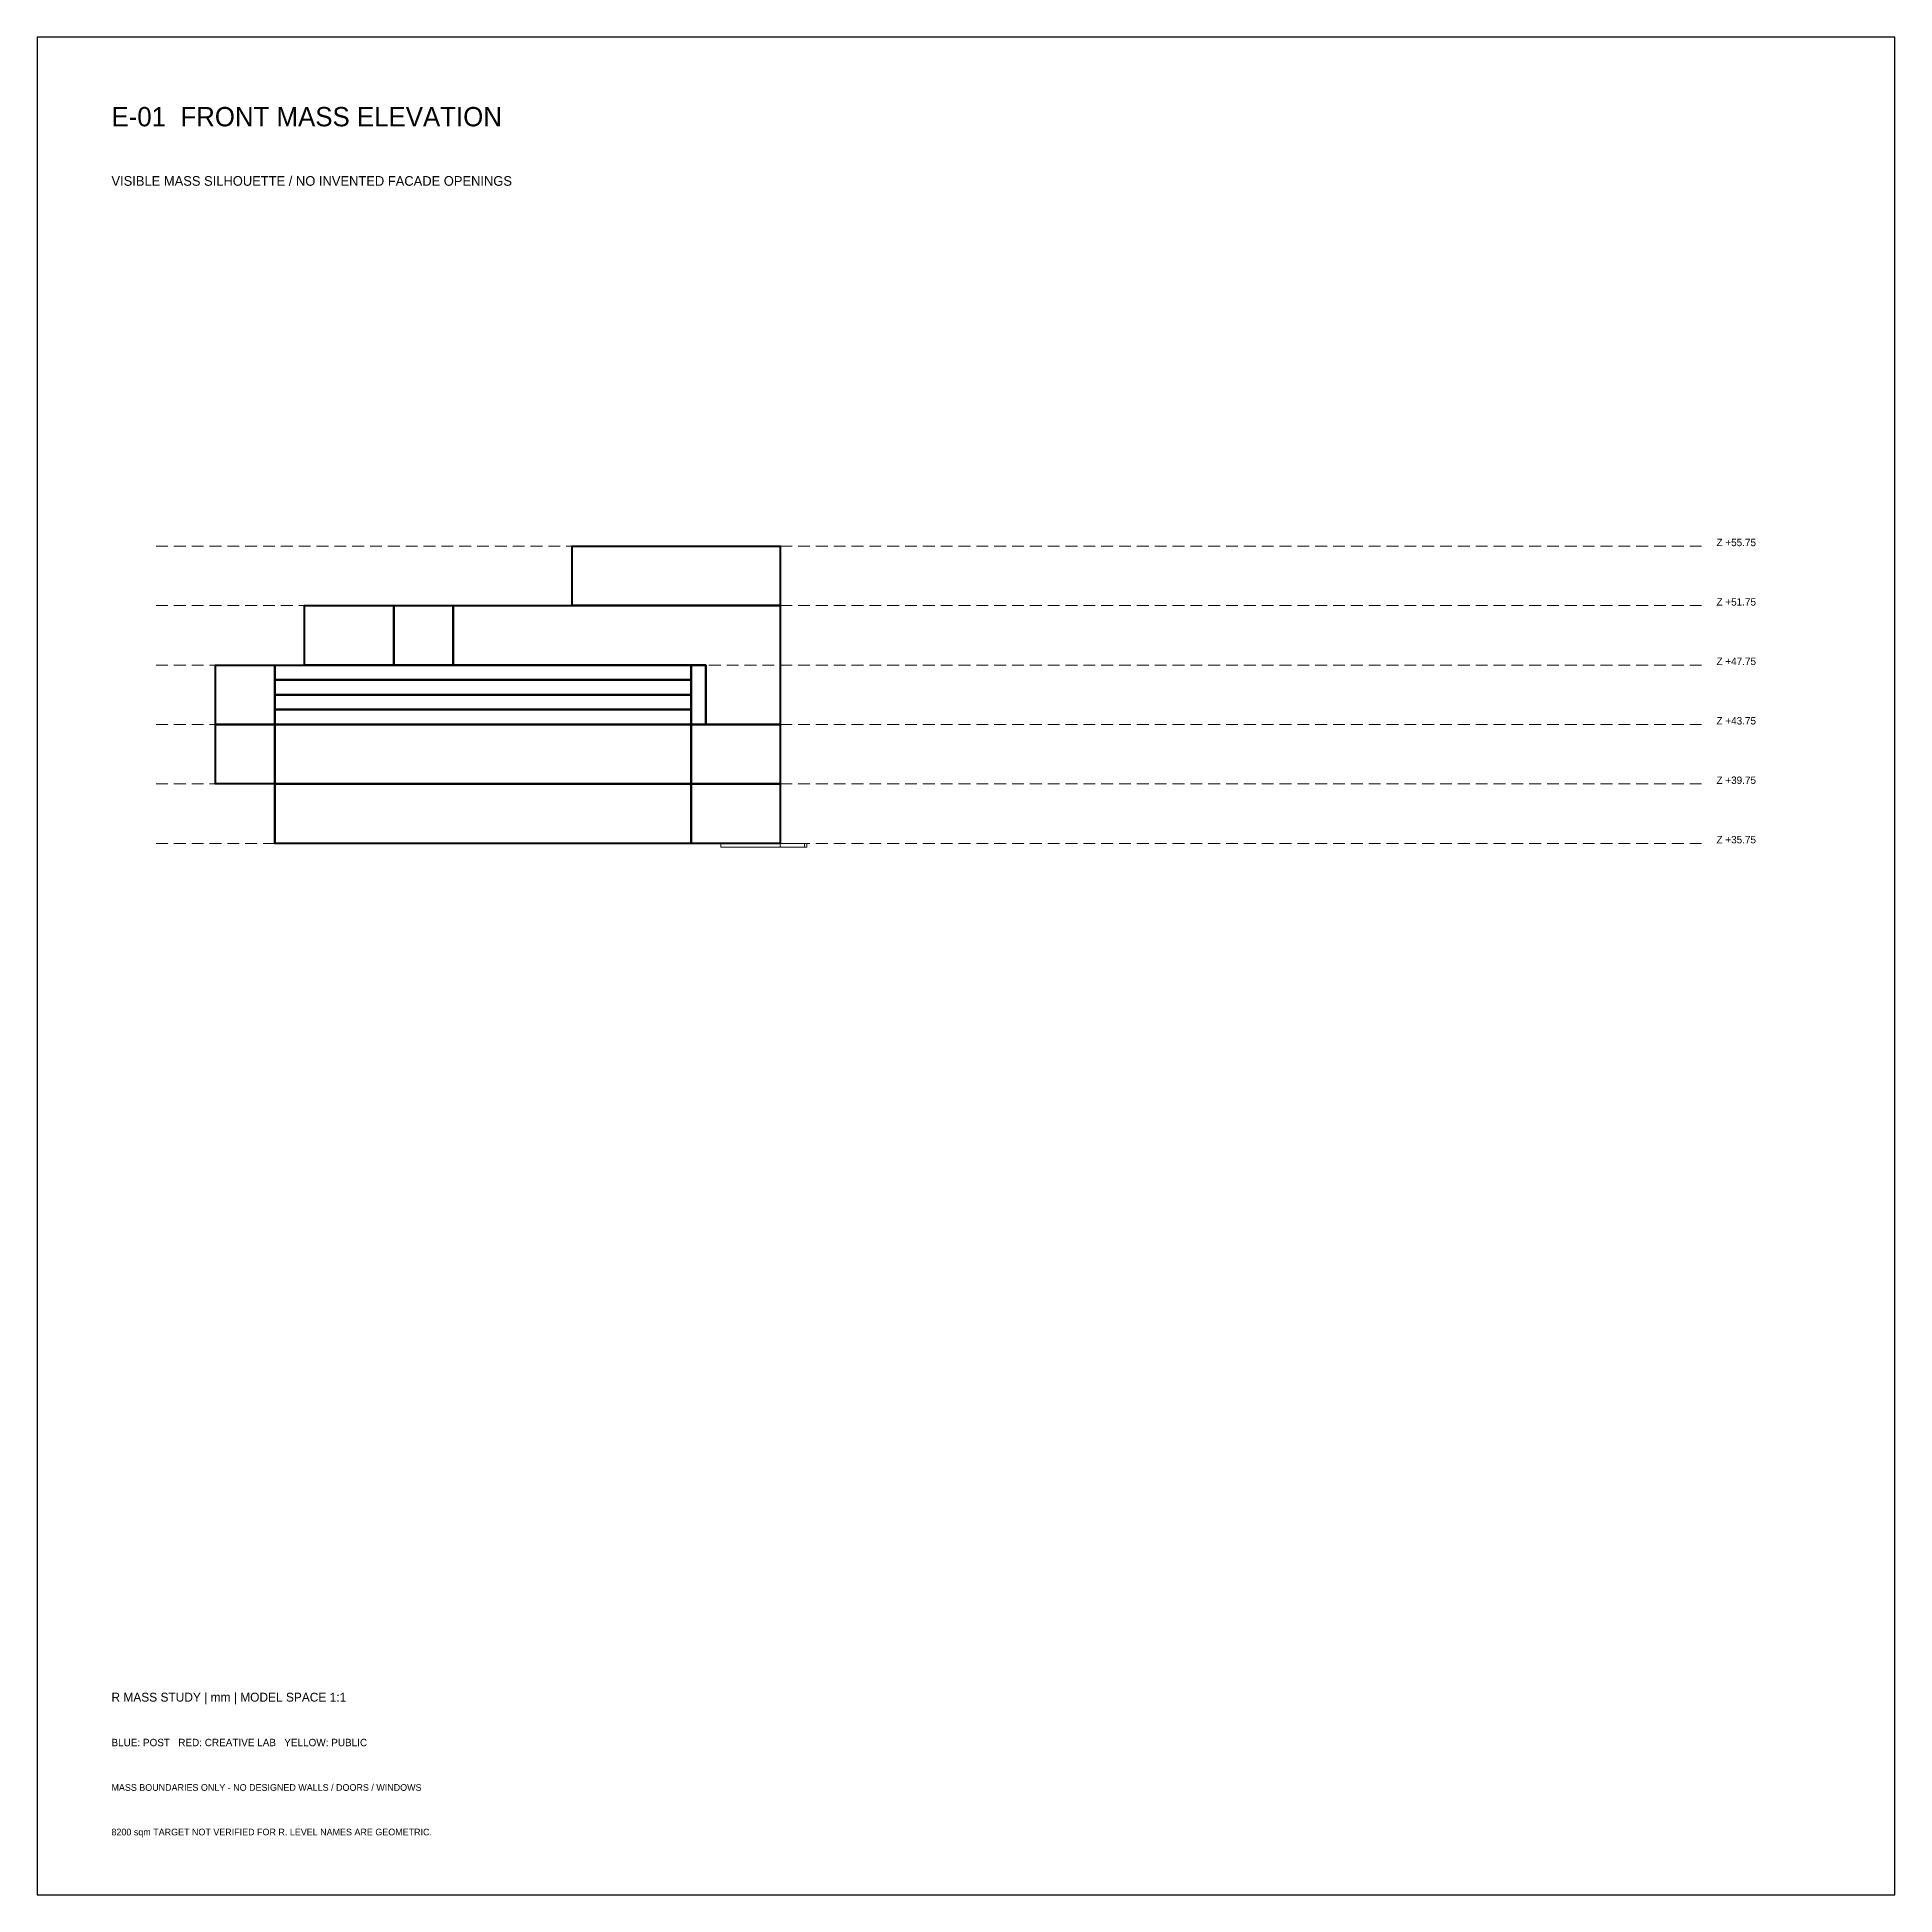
# Model space of a CAD drawing. Header units: millimetres. Extents: x -33468 to 375000, y -515000 to 30000.
# Drawn here: x -30000 to 95000, y -515000 to -390000 of the extents above; entities that cross this region are included whole.
import ezdxf

# ---------------------------------------------------------------- set-up
doc = ezdxf.new("R2010")
doc.units = ezdxf.units.MM
doc.linetypes.add('R_DASHED', pattern=[1200, 800, -400])
for name, color, linetype, lineweight in [('DATUM', 8, 'R_DASHED', 13), ('FRAME', 7, 'Continuous', 25), ('LAB', 1, 'Continuous', 40), ('POST', 5, 'Continuous', 40), ('PUBLIC', 2, 'Continuous', 18), ('TEXT', 7, 'Continuous', 18)]:
    doc.layers.add(name, color=color, linetype=linetype, lineweight=lineweight)

msp = doc.modelspace()

# ---------------------------------------------------------------- texts
at = {"layer": 'TEXT'}
for s, height, p in [('E-01  FRONT MASS ELEVATION', 1300, (-25000, -396000)), ('VISIBLE MASS SILHOUETTE / NO INVENTED FACADE OPENINGS', 650, (-25000, -400000)), ('Z +55.75', 500, (83000, -424250)), ('Z +51.75', 500, (83000, -428250)), ('Z +47.75', 500, (83000, -432250)), ('Z +43.75', 500, (83000, -436250)), ('Z +39.75', 500, (83000, -440250)), ('Z +35.75', 500, (83000, -444250)), ('R MASS STUDY | mm | MODEL SPACE 1:1', 600, (-25000, -502000)), ('BLUE: POST   RED: CREATIVE LAB   YELLOW: PUBLIC', 500, (-25000, -505000)), ('MASS BOUNDARIES ONLY - NO DESIGNED WALLS / DOORS / WINDOWS', 450, (-25000, -508000)), ('8200 sqm TARGET NOT VERIFIED FOR R. LEVEL NAMES ARE GEOMETRIC.', 450, (-25000, -511000))]:
    msp.add_text(s, height=height, dxfattribs=at).set_placement(p)

# ---------------------------------------------------------------- linework, layer by layer
at = {"layer": 'DATUM'}
for points in [[(-22000, -424250), (82000, -424250)], [(-22000, -428250), (82000, -428250)], [(-22000, -432250), (82000, -432250)], [(-22000, -436250), (82000, -436250)], [(-22000, -440250), (82000, -440250)], [(-22000, -444250), (82000, -444250)]]:
    msp.add_lwpolyline(points, dxfattribs=at)
at = {"layer": 'FRAME'}
msp.add_lwpolyline([(-30000, -515000), (95000, -515000), (95000, -390000), (-30000, -390000)], close=True, dxfattribs=at)
at = {"layer": 'LAB'}
for points in [[(7000, -424250), (7500, -424250), (8000, -424250), (8500, -424250), (9000, -424250), (9500, -424250), (10000, -424250), (10500, -424250), (11000, -424250), (14000, -424250), (14000, -424250), (15000, -424250), (16000, -424250), (20000, -424250), (20000, -428250), (16000, -428250), (15000, -428250), (14000, -428250), (14000, -428250), (11000, -428250), (10500, -428250), (10000, -428250), (9500, -428250), (9000, -428250), (8500, -428250), (8000, -428250), (7500, -428250), (7000, -428250), (6500, -428250), (6000, -428250), (6000, -424250), (6500, -424250)], [(-6000, -428250), (-6000, -432250), (-8000, -432250), (-12000, -432250), (-12000, -428250), (-8000, -428250)], [(-6000, -432250), (-6000, -428250), (-5000, -428250), (-3000, -428250), (-2000, -428250), (-2000, -432250), (-3000, -432250), (-5000, -432250)], [(2500, -432250), (2000, -432250), (1500, -432250), (1000, -432250), (500, -432250), (0, -432250), (-500, -432250), (-1000, -432250), (-2000, -432250), (-2000, -428250), (-1000, -428250), (-500, -428250), (0, -428250), (500, -428250), (1000, -428250), (1500, -428250), (2000, -428250), (2500, -428250), (3000, -428250), (3500, -428250), (4000, -428250), (4500, -428250), (5000, -428250), (5500, -428250), (6000, -428250), (6500, -428250), (7000, -428250), (7500, -428250), (8000, -428250), (8500, -428250), (9000, -428250), (9500, -428250), (10000, -428250), (10500, -428250), (11000, -428250), (14000, -428250), (14000, -428250), (15000, -428250), (16000, -428250), (20000, -428250), (20000, -432250), (20000, -433250), (20000, -434250), (20000, -435250), (20000, -436250), (16000, -436250), (15000, -436250), (15000, -435250), (15000, -434250), (15000, -433250), (15000, -432250), (14000, -432250), (14000, -432250), (11000, -432250), (10500, -432250), (10000, -432250), (9500, -432250), (9000, -432250), (8500, -432250), (8000, -432250), (7500, -432250), (7000, -432250), (6500, -432250), (6000, -432250), (5500, -432250), (5000, -432250), (4500, -432250), (4000, -432250), (3500, -432250), (3000, -432250)], [(14000, -436250), (14000, -435250), (14000, -434250), (14000, -433250), (14000, -432250), (15000, -432250), (15000, -433250), (15000, -434250), (15000, -435250), (15000, -436250)]]:
    msp.add_lwpolyline(points, close=True, dxfattribs=at)
at = {"layer": 'POST'}
for points in [[(-18000, -434250), (-18000, -433250), (-18000, -432250), (-14000, -432250), (-14000, -432250), (-14000, -433250), (-14000, -434250), (-14000, -435250), (-14000, -436250), (-14000, -436250), (-18000, -436250), (-18000, -435250)], [(-1000, -433250), (-2000, -433250), (-3000, -433250), (-5000, -433250), (-6000, -433250), (-8000, -433250), (-12000, -433250), (-14000, -433250), (-14000, -432250), (-12000, -432250), (-8000, -432250), (-6000, -432250), (-5000, -432250), (-3000, -432250), (-2000, -432250), (-1000, -432250), (-500, -432250), (0, -432250), (500, -432250), (1000, -432250), (1500, -432250), (2000, -432250), (2500, -432250), (3000, -432250), (3500, -432250), (4000, -432250), (4500, -432250), (5000, -432250), (5500, -432250), (6000, -432250), (6500, -432250), (7000, -432250), (7500, -432250), (8000, -432250), (8500, -432250), (9000, -432250), (9500, -432250), (10000, -432250), (10500, -432250), (11000, -432250), (14000, -432250), (14000, -432250), (14000, -433250), (14000, -433250), (11000, -433250), (10500, -433250), (10000, -433250), (9500, -433250), (9000, -433250), (8500, -433250), (8000, -433250), (7500, -433250), (7000, -433250), (6500, -433250), (6000, -433250), (5500, -433250), (5000, -433250), (4500, -433250), (4000, -433250), (3500, -433250), (3000, -433250), (2500, -433250), (2000, -433250), (1500, -433250), (1000, -433250), (500, -433250), (0, -433250), (-500, -433250)], [(-1000, -434250), (-2000, -434250), (-3000, -434250), (-5000, -434250), (-6000, -434250), (-8000, -434250), (-12000, -434250), (-14000, -434250), (-14000, -433250), (-12000, -433250), (-8000, -433250), (-6000, -433250), (-5000, -433250), (-3000, -433250), (-2000, -433250), (-1000, -433250), (-500, -433250), (0, -433250), (500, -433250), (1000, -433250), (1500, -433250), (2000, -433250), (2500, -433250), (3000, -433250), (3500, -433250), (4000, -433250), (4500, -433250), (5000, -433250), (5500, -433250), (6000, -433250), (6500, -433250), (7000, -433250), (7500, -433250), (8000, -433250), (8500, -433250), (9000, -433250), (9500, -433250), (10000, -433250), (10500, -433250), (11000, -433250), (14000, -433250), (14000, -433250), (14000, -434250), (14000, -434250), (11000, -434250), (10500, -434250), (10000, -434250), (9500, -434250), (9000, -434250), (8500, -434250), (8000, -434250), (7500, -434250), (7000, -434250), (6500, -434250), (6000, -434250), (5500, -434250), (5000, -434250), (4500, -434250), (4000, -434250), (3500, -434250), (3000, -434250), (2500, -434250), (2000, -434250), (1500, -434250), (1000, -434250), (500, -434250), (0, -434250), (-500, -434250)], [(-1000, -435250), (-2000, -435250), (-3000, -435250), (-5000, -435250), (-6000, -435250), (-8000, -435250), (-12000, -435250), (-14000, -435250), (-14000, -434250), (-12000, -434250), (-8000, -434250), (-6000, -434250), (-5000, -434250), (-3000, -434250), (-2000, -434250), (-1000, -434250), (-500, -434250), (0, -434250), (500, -434250), (1000, -434250), (1500, -434250), (2000, -434250), (2500, -434250), (3000, -434250), (3500, -434250), (4000, -434250), (4500, -434250), (5000, -434250), (5500, -434250), (6000, -434250), (6500, -434250), (7000, -434250), (7500, -434250), (8000, -434250), (8500, -434250), (9000, -434250), (9500, -434250), (10000, -434250), (10500, -434250), (11000, -434250), (14000, -434250), (14000, -434250), (14000, -435250), (14000, -435250), (11000, -435250), (10500, -435250), (10000, -435250), (9500, -435250), (9000, -435250), (8500, -435250), (8000, -435250), (7500, -435250), (7000, -435250), (6500, -435250), (6000, -435250), (5500, -435250), (5000, -435250), (4500, -435250), (4000, -435250), (3500, -435250), (3000, -435250), (2500, -435250), (2000, -435250), (1500, -435250), (1000, -435250), (500, -435250), (0, -435250), (-500, -435250)], [(-18000, -438125), (-18000, -438088), (-18000, -438062), (-18000, -438025), (-18000, -438000), (-18000, -437962), (-18000, -437938), (-18000, -437900), (-18000, -437875), (-18000, -437838), (-18000, -437812), (-18000, -437775), (-18000, -437750), (-18000, -437712), (-18000, -437688), (-18000, -437650), (-18000, -437625), (-18000, -437588), (-18000, -437562), (-18000, -437525), (-18000, -437500), (-18000, -437500), (-18000, -437462), (-18000, -437438), (-18000, -437400), (-18000, -437375), (-18000, -437338), (-18000, -437312), (-18000, -437275), (-18000, -437250), (-18000, -437250), (-18000, -437212), (-18000, -437188), (-18000, -437150), (-18000, -437125), (-18000, -437088), (-18000, -437062), (-18000, -437025), (-18000, -437000), (-18000, -436962), (-18000, -436938), (-18000, -436900), (-18000, -436875), (-18000, -436838), (-18000, -436812), (-18000, -436775), (-18000, -436750), (-18000, -436712), (-18000, -436688), (-18000, -436650), (-18000, -436625), (-18000, -436588), (-18000, -436562), (-18000, -436525), (-18000, -436500), (-18000, -436500), (-18000, -436462), (-18000, -436438), (-18000, -436375), (-18000, -436312), (-18000, -436250), (-14000, -436250), (-14000, -436312), (-14000, -436375), (-14000, -436438), (-14000, -436462), (-14000, -436500), (-14000, -436500), (-14000, -436525), (-14000, -436562), (-14000, -436588), (-14000, -436625), (-14000, -436650), (-14000, -436688), (-14000, -436712), (-14000, -436750), (-14000, -436775), (-14000, -436812), (-14000, -436838), (-14000, -436875), (-14000, -436900), (-14000, -436938), (-14000, -436962), (-14000, -437000), (-14000, -437025), (-14000, -437062), (-14000, -437088), (-14000, -437125), (-14000, -437150), (-14000, -437188), (-14000, -437212), (-14000, -437250), (-14000, -437250), (-14000, -437275), (-14000, -437312), (-14000, -437338), (-14000, -437375), (-14000, -437400), (-14000, -437438), (-14000, -437462), (-14000, -437500), (-14000, -437500), (-14000, -437525), (-14000, -437562), (-14000, -437588), (-14000, -437625), (-14000, -437650), (-14000, -437688), (-14000, -437712), (-14000, -437750), (-14000, -437775), (-14000, -437812), (-14000, -437838), (-14000, -437875), (-14000, -437900), (-14000, -437938), (-14000, -437962), (-14000, -438000), (-14000, -438025), (-14000, -438062), (-14000, -438088), (-14000, -438125), (-14000, -438150), (-14000, -438188), (-14000, -438212), (-14000, -438250), (-14000, -438250), (-14000, -438275), (-14000, -438312), (-14000, -438338), (-14000, -438375), (-14000, -438400), (-14000, -438438), (-14000, -438462), (-14000, -438500), (-14000, -438500), (-14000, -438525), (-14000, -438562), (-14000, -438588), (-14000, -438625), (-14000, -438650), (-14000, -438688), (-14000, -438712), (-14000, -438750), (-14000, -438775), (-14000, -438812), (-14000, -438838), (-14000, -438875), (-14000, -438900), (-14000, -438938), (-14000, -438962), (-14000, -439000), (-14000, -439025), (-14000, -439062), (-14000, -439088), (-14000, -439125), (-14000, -439150), (-14000, -439188), (-14000, -439212), (-14000, -439250), (-14000, -439250), (-14000, -439275), (-14000, -439312), (-14000, -439338), (-14000, -439375), (-14000, -439400), (-14000, -439438), (-14000, -439462), (-14000, -439500), (-14000, -439500), (-14000, -439525), (-14000, -439562), (-14000, -439588), (-14000, -439625), (-14000, -439650), (-14000, -439688), (-14000, -439712), (-14000, -439750), (-14000, -439775), (-14000, -439812), (-14000, -439838), (-14000, -439875), (-14000, -439900), (-14000, -439938), (-14000, -439962), (-14000, -440000), (-14000, -440025), (-14000, -440062), (-14000, -440088), (-14000, -440125), (-14000, -440150), (-14000, -440188), (-14000, -440212), (-14000, -440250), (-18000, -440250), (-18000, -440212), (-18000, -440188), (-18000, -440150), (-18000, -440125), (-18000, -440088), (-18000, -440062), (-18000, -440025), (-18000, -440000), (-18000, -439962), (-18000, -439938), (-18000, -439900), (-18000, -439875), (-18000, -439838), (-18000, -439812), (-18000, -439775), (-18000, -439750), (-18000, -439712), (-18000, -439688), (-18000, -439650), (-18000, -439625), (-18000, -439588), (-18000, -439562), (-18000, -439525), (-18000, -439500), (-18000, -439500), (-18000, -439462), (-18000, -439438), (-18000, -439400), (-18000, -439375), (-18000, -439338), (-18000, -439312), (-18000, -439275), (-18000, -439250), (-18000, -439250), (-18000, -439212), (-18000, -439188), (-18000, -439150), (-18000, -439125), (-18000, -439088), (-18000, -439062), (-18000, -439025), (-18000, -439000), (-18000, -438962), (-18000, -438938), (-18000, -438900), (-18000, -438875), (-18000, -438838), (-18000, -438812), (-18000, -438775), (-18000, -438750), (-18000, -438712), (-18000, -438688), (-18000, -438650), (-18000, -438625), (-18000, -438588), (-18000, -438562), (-18000, -438525), (-18000, -438500), (-18000, -438500), (-18000, -438462), (-18000, -438438), (-18000, -438400), (-18000, -438375), (-18000, -438338), (-18000, -438312), (-18000, -438275), (-18000, -438250), (-18000, -438250), (-18000, -438212), (-18000, -438188), (-18000, -438150)], [(-1000, -436250), (-2000, -436250), (-3000, -436250), (-5000, -436250), (-6000, -436250), (-8000, -436250), (-12000, -436250), (-14000, -436250), (-14000, -435250), (-12000, -435250), (-8000, -435250), (-6000, -435250), (-5000, -435250), (-3000, -435250), (-2000, -435250), (-1000, -435250), (-500, -435250), (0, -435250), (500, -435250), (1000, -435250), (1500, -435250), (2000, -435250), (2500, -435250), (3000, -435250), (3500, -435250), (4000, -435250), (4500, -435250), (5000, -435250), (5500, -435250), (6000, -435250), (6500, -435250), (7000, -435250), (7500, -435250), (8000, -435250), (8500, -435250), (9000, -435250), (9500, -435250), (10000, -435250), (10500, -435250), (11000, -435250), (14000, -435250), (14000, -435250), (14000, -436250), (14000, -436250), (11000, -436250), (10500, -436250), (10000, -436250), (9500, -436250), (9000, -436250), (8500, -436250), (8000, -436250), (7500, -436250), (7000, -436250), (6500, -436250), (6000, -436250), (5500, -436250), (5000, -436250), (4500, -436250), (4000, -436250), (3500, -436250), (3000, -436250), (2500, -436250), (2000, -436250), (1500, -436250), (1000, -436250), (500, -436250), (0, -436250), (-500, -436250)], [(-14000, -438962), (-14000, -438938), (-14000, -438900), (-14000, -438875), (-14000, -438838), (-14000, -438812), (-14000, -438775), (-14000, -438750), (-14000, -438712), (-14000, -438688), (-14000, -438650), (-14000, -438625), (-14000, -438588), (-14000, -438562), (-14000, -438525), (-14000, -438500), (-14000, -438500), (-14000, -438462), (-14000, -438438), (-14000, -438400), (-14000, -438375), (-14000, -438338), (-14000, -438312), (-14000, -438275), (-14000, -438250), (-14000, -438250), (-14000, -438212), (-14000, -438188), (-14000, -438150), (-14000, -438125), (-14000, -438088), (-14000, -438062), (-14000, -438025), (-14000, -438000), (-14000, -437962), (-14000, -437938), (-14000, -437900), (-14000, -437875), (-14000, -437838), (-14000, -437812), (-14000, -437775), (-14000, -437750), (-14000, -437712), (-14000, -437688), (-14000, -437650), (-14000, -437625), (-14000, -437588), (-14000, -437562), (-14000, -437525), (-14000, -437500), (-14000, -437500), (-14000, -437462), (-14000, -437438), (-14000, -437400), (-14000, -437375), (-14000, -437338), (-14000, -437312), (-14000, -437275), (-14000, -437250), (-14000, -437250), (-14000, -437212), (-14000, -437188), (-14000, -437150), (-14000, -437125), (-14000, -437088), (-14000, -437062), (-14000, -437025), (-14000, -437000), (-14000, -436962), (-14000, -436938), (-14000, -436900), (-14000, -436875), (-14000, -436838), (-14000, -436812), (-14000, -436775), (-14000, -436750), (-14000, -436712), (-14000, -436688), (-14000, -436650), (-14000, -436625), (-14000, -436588), (-14000, -436562), (-14000, -436525), (-14000, -436500), (-14000, -436500), (-14000, -436462), (-14000, -436438), (-14000, -436375), (-14000, -436312), (-14000, -436250), (-14000, -436250), (-14000, -436312), (-14000, -436375), (-14000, -436438), (-14000, -436462), (-14000, -436500), (-14000, -436500), (-14000, -436525), (-14000, -436562), (-14000, -436588), (-14000, -436625), (-14000, -436650), (-14000, -436688), (-14000, -436712), (-14000, -436750), (-14000, -436775), (-14000, -436812), (-14000, -436838), (-14000, -436875), (-14000, -436900), (-14000, -436938), (-14000, -436962), (-14000, -437000), (-14000, -437025), (-14000, -437062), (-14000, -437088), (-14000, -437125), (-14000, -437150), (-14000, -437188), (-14000, -437212), (-14000, -437250), (-14000, -437250), (-14000, -437275), (-14000, -437312), (-14000, -437338), (-14000, -437375), (-14000, -437400), (-14000, -437438), (-14000, -437462), (-14000, -437500), (-14000, -437500), (-14000, -437525), (-14000, -437562), (-14000, -437588), (-14000, -437625), (-14000, -437650), (-14000, -437688), (-14000, -437712), (-14000, -437750), (-14000, -437775), (-14000, -437812), (-14000, -437838), (-14000, -437875), (-14000, -437900), (-14000, -437938), (-14000, -437962), (-14000, -438000), (-14000, -438025), (-14000, -438062), (-14000, -438088), (-14000, -438125), (-14000, -438150), (-14000, -438188), (-14000, -438212), (-14000, -438250), (-14000, -438250), (-14000, -438275), (-14000, -438312), (-14000, -438338), (-14000, -438375), (-14000, -438400), (-14000, -438438), (-14000, -438462), (-14000, -438500), (-14000, -438500), (-14000, -438525), (-14000, -438562), (-14000, -438588), (-14000, -438625), (-14000, -438650), (-14000, -438688), (-14000, -438712), (-14000, -438750), (-14000, -438775), (-14000, -438812), (-14000, -438838), (-14000, -438875), (-14000, -438900), (-14000, -438938), (-14000, -438962), (-14000, -439000), (-14000, -439025), (-14000, -439062), (-14000, -439088), (-14000, -439125), (-14000, -439150), (-14000, -439188), (-14000, -439212), (-14000, -439250), (-14000, -439250), (-14000, -439275), (-14000, -439312), (-14000, -439338), (-14000, -439375), (-14000, -439400), (-14000, -439438), (-14000, -439462), (-14000, -439500), (-14000, -439500), (-14000, -439525), (-14000, -439562), (-14000, -439588), (-14000, -439625), (-14000, -439650), (-14000, -439688), (-14000, -439712), (-14000, -439750), (-14000, -439775), (-14000, -439812), (-14000, -439838), (-14000, -439875), (-14000, -439900), (-14000, -439938), (-14000, -439962), (-14000, -440000), (-14000, -440025), (-14000, -440062), (-14000, -440088), (-14000, -440125), (-14000, -440150), (-14000, -440188), (-14000, -440212), (-14000, -440250), (-14000, -440250), (-14000, -440212), (-14000, -440188), (-14000, -440150), (-14000, -440125), (-14000, -440088), (-14000, -440062), (-14000, -440025), (-14000, -440000), (-14000, -439962), (-14000, -439938), (-14000, -439900), (-14000, -439875), (-14000, -439838), (-14000, -439812), (-14000, -439775), (-14000, -439750), (-14000, -439712), (-14000, -439688), (-14000, -439650), (-14000, -439625), (-14000, -439588), (-14000, -439562), (-14000, -439525), (-14000, -439500), (-14000, -439500), (-14000, -439462), (-14000, -439438), (-14000, -439400), (-14000, -439375), (-14000, -439338), (-14000, -439312), (-14000, -439275), (-14000, -439250), (-14000, -439250), (-14000, -439212), (-14000, -439188), (-14000, -439150), (-14000, -439125), (-14000, -439088), (-14000, -439062), (-14000, -439025), (-14000, -439000)], [(-14000, -440000), (-14000, -439962), (-14000, -439938), (-14000, -439900), (-14000, -439875), (-14000, -439838), (-14000, -439812), (-14000, -439775), (-14000, -439750), (-14000, -439712), (-14000, -439688), (-14000, -439650), (-14000, -439625), (-14000, -439588), (-14000, -439562), (-14000, -439525), (-14000, -439500), (-14000, -439500), (-14000, -439462), (-14000, -439438), (-14000, -439400), (-14000, -439375), (-14000, -439338), (-14000, -439312), (-14000, -439275), (-14000, -439250), (-14000, -439250), (-14000, -439212), (-14000, -439188), (-14000, -439150), (-14000, -439125), (-14000, -439088), (-14000, -439062), (-14000, -439025), (-14000, -439000), (-14000, -438962), (-14000, -438938), (-14000, -438900), (-14000, -438875), (-14000, -438838), (-14000, -438812), (-14000, -438775), (-14000, -438750), (-14000, -438712), (-14000, -438688), (-14000, -438650), (-14000, -438625), (-14000, -438588), (-14000, -438562), (-14000, -438525), (-14000, -438500), (-14000, -438500), (-14000, -438462), (-14000, -438438), (-14000, -438400), (-14000, -438375), (-14000, -438338), (-14000, -438312), (-14000, -438275), (-14000, -438250), (-14000, -438250), (-14000, -438212), (-14000, -438188), (-14000, -438150), (-14000, -438125), (-14000, -438088), (-14000, -438062), (-14000, -438025), (-14000, -438000), (-14000, -437962), (-14000, -437938), (-14000, -437900), (-14000, -437875), (-14000, -437838), (-14000, -437812), (-14000, -437775), (-14000, -437750), (-14000, -437712), (-14000, -437688), (-14000, -437650), (-14000, -437625), (-14000, -437588), (-14000, -437562), (-14000, -437525), (-14000, -437500), (-14000, -437500), (-14000, -437462), (-14000, -437438), (-14000, -437400), (-14000, -437375), (-14000, -437338), (-14000, -437312), (-14000, -437275), (-14000, -437250), (-14000, -437250), (-14000, -437212), (-14000, -437188), (-14000, -437150), (-14000, -437125), (-14000, -437088), (-14000, -437062), (-14000, -437025), (-14000, -437000), (-14000, -436962), (-14000, -436938), (-14000, -436900), (-14000, -436875), (-14000, -436838), (-14000, -436812), (-14000, -436775), (-14000, -436750), (-14000, -436712), (-14000, -436688), (-14000, -436650), (-14000, -436625), (-14000, -436588), (-14000, -436562), (-14000, -436525), (-14000, -436500), (-14000, -436500), (-14000, -436462), (-14000, -436438), (-14000, -436375), (-14000, -436312), (-14000, -436250), (-12000, -436250), (-8000, -436250), (-6000, -436250), (-5000, -436250), (-3000, -436250), (-2000, -436250), (-1000, -436250), (-500, -436250), (0, -436250), (500, -436250), (1000, -436250), (1500, -436250), (2000, -436250), (2500, -436250), (3000, -436250), (3500, -436250), (4000, -436250), (4500, -436250), (5000, -436250), (5500, -436250), (6000, -436250), (6500, -436250), (7000, -436250), (7500, -436250), (8000, -436250), (8500, -436250), (9000, -436250), (9500, -436250), (10000, -436250), (10500, -436250), (11000, -436250), (14000, -436250), (14000, -436312), (14000, -436375), (14000, -436438), (14000, -436462), (14000, -436500), (14000, -436500), (14000, -436525), (14000, -436562), (14000, -436588), (14000, -436625), (14000, -436650), (14000, -436688), (14000, -436712), (14000, -436750), (14000, -436775), (14000, -436812), (14000, -436838), (14000, -436875), (14000, -436900), (14000, -436938), (14000, -436962), (14000, -437000), (14000, -437025), (14000, -437062), (14000, -437088), (14000, -437125), (14000, -437150), (14000, -437188), (14000, -437212), (14000, -437250), (14000, -437250), (14000, -437275), (14000, -437312), (14000, -437338), (14000, -437375), (14000, -437400), (14000, -437438), (14000, -437462), (14000, -437500), (14000, -437500), (14000, -437525), (14000, -437562), (14000, -437588), (14000, -437625), (14000, -437650), (14000, -437688), (14000, -437712), (14000, -437750), (14000, -437775), (14000, -437812), (14000, -437838), (14000, -437875), (14000, -437900), (14000, -437938), (14000, -437962), (14000, -438000), (14000, -438025), (14000, -438062), (14000, -438088), (14000, -438125), (14000, -438150), (14000, -438188), (14000, -438212), (14000, -438250), (14000, -438250), (14000, -438275), (14000, -438312), (14000, -438338), (14000, -438375), (14000, -438400), (14000, -438438), (14000, -438462), (14000, -438500), (14000, -438500), (14000, -438525), (14000, -438562), (14000, -438588), (14000, -438625), (14000, -438650), (14000, -438688), (14000, -438712), (14000, -438750), (14000, -438775), (14000, -438812), (14000, -438838), (14000, -438875), (14000, -438900), (14000, -438938), (14000, -438962), (14000, -439000), (14000, -439025), (14000, -439062), (14000, -439088), (14000, -439125), (14000, -439150), (14000, -439188), (14000, -439212), (14000, -439250), (14000, -439250), (14000, -439275), (14000, -439312), (14000, -439338), (14000, -439375), (14000, -439400), (14000, -439438), (14000, -439462), (14000, -439500), (14000, -439500), (14000, -439525), (14000, -439562), (14000, -439588), (14000, -439625), (14000, -439650), (14000, -439688), (14000, -439712), (14000, -439750), (14000, -439775), (14000, -439812), (14000, -439838), (14000, -439875), (14000, -439900), (14000, -439938), (14000, -439962), (14000, -440000), (14000, -440025), (14000, -440062), (14000, -440088), (14000, -440125), (14000, -440150), (14000, -440188), (14000, -440212), (14000, -440250), (11000, -440250), (10500, -440250), (10000, -440250), (9500, -440250), (9000, -440250), (8500, -440250), (8000, -440250), (7500, -440250), (7000, -440250), (6500, -440250), (6000, -440250), (5500, -440250), (5000, -440250), (4500, -440250), (4000, -440250), (3500, -440250), (3000, -440250), (2500, -440250), (2000, -440250), (1500, -440250), (1000, -440250), (500, -440250), (0, -440250), (-500, -440250), (-1000, -440250), (-2000, -440250), (-3000, -440250), (-5000, -440250), (-6000, -440250), (-8000, -440250), (-12000, -440250), (-14000, -440250), (-14000, -440212), (-14000, -440188), (-14000, -440150), (-14000, -440125), (-14000, -440088), (-14000, -440062), (-14000, -440025)], [(14000, -438900), (14000, -438875), (14000, -438838), (14000, -438812), (14000, -438775), (14000, -438750), (14000, -438712), (14000, -438688), (14000, -438650), (14000, -438625), (14000, -438588), (14000, -438562), (14000, -438525), (14000, -438500), (14000, -438500), (14000, -438462), (14000, -438438), (14000, -438400), (14000, -438375), (14000, -438338), (14000, -438312), (14000, -438275), (14000, -438250), (14000, -438250), (14000, -438212), (14000, -438188), (14000, -438150), (14000, -438125), (14000, -438088), (14000, -438062), (14000, -438025), (14000, -438000), (14000, -437962), (14000, -437938), (14000, -437900), (14000, -437875), (14000, -437838), (14000, -437812), (14000, -437775), (14000, -437750), (14000, -437712), (14000, -437688), (14000, -437650), (14000, -437625), (14000, -437588), (14000, -437562), (14000, -437525), (14000, -437500), (14000, -437500), (14000, -437462), (14000, -437438), (14000, -437400), (14000, -437375), (14000, -437338), (14000, -437312), (14000, -437275), (14000, -437250), (14000, -437250), (14000, -437212), (14000, -437188), (14000, -437150), (14000, -437125), (14000, -437088), (14000, -437062), (14000, -437025), (14000, -437000), (14000, -436962), (14000, -436938), (14000, -436900), (14000, -436875), (14000, -436838), (14000, -436812), (14000, -436775), (14000, -436750), (14000, -436712), (14000, -436688), (14000, -436650), (14000, -436625), (14000, -436588), (14000, -436562), (14000, -436525), (14000, -436500), (14000, -436500), (14000, -436462), (14000, -436438), (14000, -436375), (14000, -436312), (14000, -436250), (14000, -436250), (15000, -436250), (16000, -436250), (20000, -436250), (20000, -436312), (20000, -436375), (20000, -436438), (20000, -436462), (20000, -436500), (20000, -436500), (20000, -436525), (20000, -436562), (20000, -436588), (20000, -436625), (20000, -436650), (20000, -436688), (20000, -436712), (20000, -436750), (20000, -436775), (20000, -436812), (20000, -436838), (20000, -436875), (20000, -436900), (20000, -436938), (20000, -436962), (20000, -437000), (20000, -437025), (20000, -437062), (20000, -437088), (20000, -437125), (20000, -437150), (20000, -437188), (20000, -437212), (20000, -437250), (20000, -437250), (20000, -437275), (20000, -437312), (20000, -437338), (20000, -437375), (20000, -437400), (20000, -437438), (20000, -437462), (20000, -437500), (20000, -437500), (20000, -437525), (20000, -437562), (20000, -437588), (20000, -437625), (20000, -437650), (20000, -437688), (20000, -437712), (20000, -437750), (20000, -437775), (20000, -437812), (20000, -437838), (20000, -437875), (20000, -437900), (20000, -437938), (20000, -437962), (20000, -438000), (20000, -438025), (20000, -438062), (20000, -438088), (20000, -438125), (20000, -438150), (20000, -438188), (20000, -438212), (20000, -438250), (20000, -438250), (20000, -438275), (20000, -438312), (20000, -438338), (20000, -438375), (20000, -438400), (20000, -438438), (20000, -438462), (20000, -438500), (20000, -438500), (20000, -438525), (20000, -438562), (20000, -438588), (20000, -438625), (20000, -438650), (20000, -438688), (20000, -438712), (20000, -438750), (20000, -438775), (20000, -438812), (20000, -438838), (20000, -438875), (20000, -438900), (20000, -438938), (20000, -438962), (20000, -439000), (20000, -439025), (20000, -439062), (20000, -439088), (20000, -439125), (20000, -439150), (20000, -439188), (20000, -439212), (20000, -439250), (20000, -439250), (20000, -439275), (20000, -439312), (20000, -439338), (20000, -439375), (20000, -439400), (20000, -439438), (20000, -439462), (20000, -439500), (20000, -439500), (20000, -439525), (20000, -439562), (20000, -439588), (20000, -439625), (20000, -439650), (20000, -439688), (20000, -439712), (20000, -439750), (20000, -439775), (20000, -439812), (20000, -439838), (20000, -439875), (20000, -439900), (20000, -439938), (20000, -439962), (20000, -440000), (20000, -440025), (20000, -440062), (20000, -440088), (20000, -440125), (20000, -440150), (20000, -440188), (20000, -440212), (20000, -440250), (16000, -440250), (15000, -440250), (14000, -440250), (14000, -440250), (14000, -440212), (14000, -440188), (14000, -440150), (14000, -440125), (14000, -440088), (14000, -440062), (14000, -440025), (14000, -440000), (14000, -439962), (14000, -439938), (14000, -439900), (14000, -439875), (14000, -439838), (14000, -439812), (14000, -439775), (14000, -439750), (14000, -439712), (14000, -439688), (14000, -439650), (14000, -439625), (14000, -439588), (14000, -439562), (14000, -439525), (14000, -439500), (14000, -439500), (14000, -439462), (14000, -439438), (14000, -439400), (14000, -439375), (14000, -439338), (14000, -439312), (14000, -439275), (14000, -439250), (14000, -439250), (14000, -439212), (14000, -439188), (14000, -439150), (14000, -439125), (14000, -439088), (14000, -439062), (14000, -439025), (14000, -439000), (14000, -438962), (14000, -438938)], [(-14000, -442257), (-14000, -442250), (-14000, -442114), (-14000, -442107), (-14000, -441971), (-14000, -441964), (-14000, -441829), (-14000, -441821), (-14000, -441686), (-14000, -441679), (-14000, -441543), (-14000, -441536), (-14000, -441400), (-14000, -441393), (-14000, -441257), (-14000, -441250), (-14000, -441114), (-14000, -441107), (-14000, -440971), (-14000, -440964), (-14000, -440829), (-14000, -440821), (-14000, -440686), (-14000, -440679), (-14000, -440543), (-14000, -440536), (-14000, -440500), (-14000, -440400), (-14000, -440393), (-14000, -440338), (-14000, -440275), (-14000, -440250), (-14000, -440250), (-14000, -440275), (-14000, -440338), (-14000, -440393), (-14000, -440400), (-14000, -440500), (-14000, -440536), (-14000, -440543), (-14000, -440679), (-14000, -440686), (-14000, -440821), (-14000, -440829), (-14000, -440964), (-14000, -440971), (-14000, -441107), (-14000, -441114), (-14000, -441250), (-14000, -441257), (-14000, -441393), (-14000, -441400), (-14000, -441536), (-14000, -441543), (-14000, -441679), (-14000, -441686), (-14000, -441821), (-14000, -441829), (-14000, -441964), (-14000, -441971), (-14000, -442107), (-14000, -442114), (-14000, -442250), (-14000, -442257), (-14000, -442393), (-14000, -442400), (-14000, -442536), (-14000, -442543), (-14000, -442679), (-14000, -442686), (-14000, -442821), (-14000, -442829), (-14000, -442964), (-14000, -442971), (-14000, -443107), (-14000, -443114), (-14000, -443250), (-14000, -443257), (-14000, -443393), (-14000, -443400), (-14000, -443536), (-14000, -443543), (-14000, -443679), (-14000, -443686), (-14000, -443821), (-14000, -443829), (-14000, -443964), (-14000, -443971), (-14000, -444107), (-14000, -444114), (-14000, -444250), (-14000, -444250), (-14000, -444114), (-14000, -444107), (-14000, -443971), (-14000, -443964), (-14000, -443829), (-14000, -443821), (-14000, -443686), (-14000, -443679), (-14000, -443543), (-14000, -443536), (-14000, -443400), (-14000, -443393), (-14000, -443257), (-14000, -443250), (-14000, -443114), (-14000, -443107), (-14000, -442971), (-14000, -442964), (-14000, -442829), (-14000, -442821), (-14000, -442686), (-14000, -442679), (-14000, -442543), (-14000, -442536), (-14000, -442400), (-14000, -442393)], [(-14000, -443536), (-14000, -443400), (-14000, -443393), (-14000, -443257), (-14000, -443250), (-14000, -443114), (-14000, -443107), (-14000, -442971), (-14000, -442964), (-14000, -442829), (-14000, -442821), (-14000, -442686), (-14000, -442679), (-14000, -442543), (-14000, -442536), (-14000, -442400), (-14000, -442393), (-14000, -442257), (-14000, -442250), (-14000, -442114), (-14000, -442107), (-14000, -441971), (-14000, -441964), (-14000, -441829), (-14000, -441821), (-14000, -441686), (-14000, -441679), (-14000, -441543), (-14000, -441536), (-14000, -441400), (-14000, -441393), (-14000, -441257), (-14000, -441250), (-14000, -441114), (-14000, -441107), (-14000, -440971), (-14000, -440964), (-14000, -440829), (-14000, -440821), (-14000, -440686), (-14000, -440679), (-14000, -440543), (-14000, -440536), (-14000, -440500), (-14000, -440400), (-14000, -440393), (-14000, -440338), (-14000, -440275), (-14000, -440250), (-12000, -440250), (-8000, -440250), (-6000, -440250), (-5000, -440250), (-3000, -440250), (-2000, -440250), (-1000, -440250), (-500, -440250), (0, -440250), (500, -440250), (1000, -440250), (1500, -440250), (2000, -440250), (2500, -440250), (3000, -440250), (3500, -440250), (4000, -440250), (4500, -440250), (5000, -440250), (5500, -440250), (6000, -440250), (6500, -440250), (7000, -440250), (7500, -440250), (8000, -440250), (8500, -440250), (9000, -440250), (9500, -440250), (10000, -440250), (10500, -440250), (11000, -440250), (14000, -440250), (14000, -440275), (14000, -440338), (14000, -440393), (14000, -440400), (14000, -440500), (14000, -440536), (14000, -440543), (14000, -440679), (14000, -440686), (14000, -440821), (14000, -440829), (14000, -440964), (14000, -440971), (14000, -441107), (14000, -441114), (14000, -441250), (14000, -441257), (14000, -441393), (14000, -441400), (14000, -441536), (14000, -441543), (14000, -441679), (14000, -441686), (14000, -441821), (14000, -441829), (14000, -441964), (14000, -441971), (14000, -442107), (14000, -442114), (14000, -442250), (14000, -442257), (14000, -442393), (14000, -442400), (14000, -442536), (14000, -442543), (14000, -442679), (14000, -442686), (14000, -442821), (14000, -442829), (14000, -442964), (14000, -442971), (14000, -443107), (14000, -443114), (14000, -443250), (14000, -443257), (14000, -443393), (14000, -443400), (14000, -443536), (14000, -443543), (14000, -443679), (14000, -443686), (14000, -443821), (14000, -443829), (14000, -443964), (14000, -443971), (14000, -444107), (14000, -444114), (14000, -444250), (11000, -444250), (10500, -444250), (10000, -444250), (9500, -444250), (9000, -444250), (8500, -444250), (8000, -444250), (7500, -444250), (7000, -444250), (6500, -444250), (6000, -444250), (5500, -444250), (5000, -444250), (4500, -444250), (4000, -444250), (3500, -444250), (3000, -444250), (2500, -444250), (2000, -444250), (1500, -444250), (1000, -444250), (500, -444250), (0, -444250), (-500, -444250), (-1000, -444250), (-2000, -444250), (-3000, -444250), (-5000, -444250), (-6000, -444250), (-8000, -444250), (-12000, -444250), (-14000, -444250), (-14000, -444114), (-14000, -444107), (-14000, -443971), (-14000, -443964), (-14000, -443829), (-14000, -443821), (-14000, -443686), (-14000, -443679), (-14000, -443543)], [(14000, -444114), (14000, -444107), (14000, -443971), (14000, -443964), (14000, -443829), (14000, -443821), (14000, -443686), (14000, -443679), (14000, -443543), (14000, -443536), (14000, -443400), (14000, -443393), (14000, -443257), (14000, -443250), (14000, -443114), (14000, -443107), (14000, -442971), (14000, -442964), (14000, -442829), (14000, -442821), (14000, -442686), (14000, -442679), (14000, -442543), (14000, -442536), (14000, -442400), (14000, -442393), (14000, -442257), (14000, -442250), (14000, -442114), (14000, -442107), (14000, -441971), (14000, -441964), (14000, -441829), (14000, -441821), (14000, -441686), (14000, -441679), (14000, -441543), (14000, -441536), (14000, -441400), (14000, -441393), (14000, -441257), (14000, -441250), (14000, -441114), (14000, -441107), (14000, -440971), (14000, -440964), (14000, -440829), (14000, -440821), (14000, -440686), (14000, -440679), (14000, -440543), (14000, -440536), (14000, -440500), (14000, -440400), (14000, -440393), (14000, -440338), (14000, -440275), (14000, -440250), (14000, -440250), (15000, -440250), (16000, -440250), (20000, -440250), (20000, -440275), (20000, -440338), (20000, -440393), (20000, -440400), (20000, -440500), (20000, -440536), (20000, -440543), (20000, -440679), (20000, -440686), (20000, -440821), (20000, -440829), (20000, -440964), (20000, -440971), (20000, -441107), (20000, -441114), (20000, -441250), (20000, -441257), (20000, -441393), (20000, -441400), (20000, -441536), (20000, -441543), (20000, -441679), (20000, -441686), (20000, -441821), (20000, -441829), (20000, -441964), (20000, -441971), (20000, -442107), (20000, -442114), (20000, -442250), (20000, -442257), (20000, -442393), (20000, -442400), (20000, -442536), (20000, -442543), (20000, -442679), (20000, -442686), (20000, -442821), (20000, -442829), (20000, -442964), (20000, -442971), (20000, -443107), (20000, -443114), (20000, -443250), (20000, -443257), (20000, -443393), (20000, -443400), (20000, -443536), (20000, -443543), (20000, -443679), (20000, -443686), (20000, -443821), (20000, -443829), (20000, -443964), (20000, -443971), (20000, -444107), (20000, -444114), (20000, -444250), (16000, -444250), (15000, -444250), (14000, -444250), (14000, -444250)]]:
    msp.add_lwpolyline(points, close=True, dxfattribs=at)
at = {"layer": 'PUBLIC'}
for points in [[(-500, -440250), (-500, -440250), (0, -440250), (500, -440250), (500, -440250), (0, -440250)], [(20000, -444500), (16000, -444500), (16000, -444400), (16000, -444257), (16000, -444250), (20000, -444250), (20000, -444257), (20000, -444400)], [(20000, -444250), (20000, -444250), (16000, -444250), (16000, -444250)], [(21623, -444500), (20000, -444500), (20000, -444400), (20000, -444257), (20000, -444250), (21623, -444250), (21623, -444257), (21623, -444400)], [(21799, -444500), (21623, -444500), (21623, -444400), (21623, -444257), (21623, -444250), (21799, -444250), (21799, -444257), (21799, -444400)]]:
    msp.add_lwpolyline(points, close=True, dxfattribs=at)

msp.set_redraw_order([(e.dxf.handle, doc.entitydb.next_handle()) for e in msp.query("TEXT MTEXT ATTDEF DIMENSION ARC_DIMENSION")])  # texts and dimensions are drawn at this point

doc.saveas('drawing.dxf')
